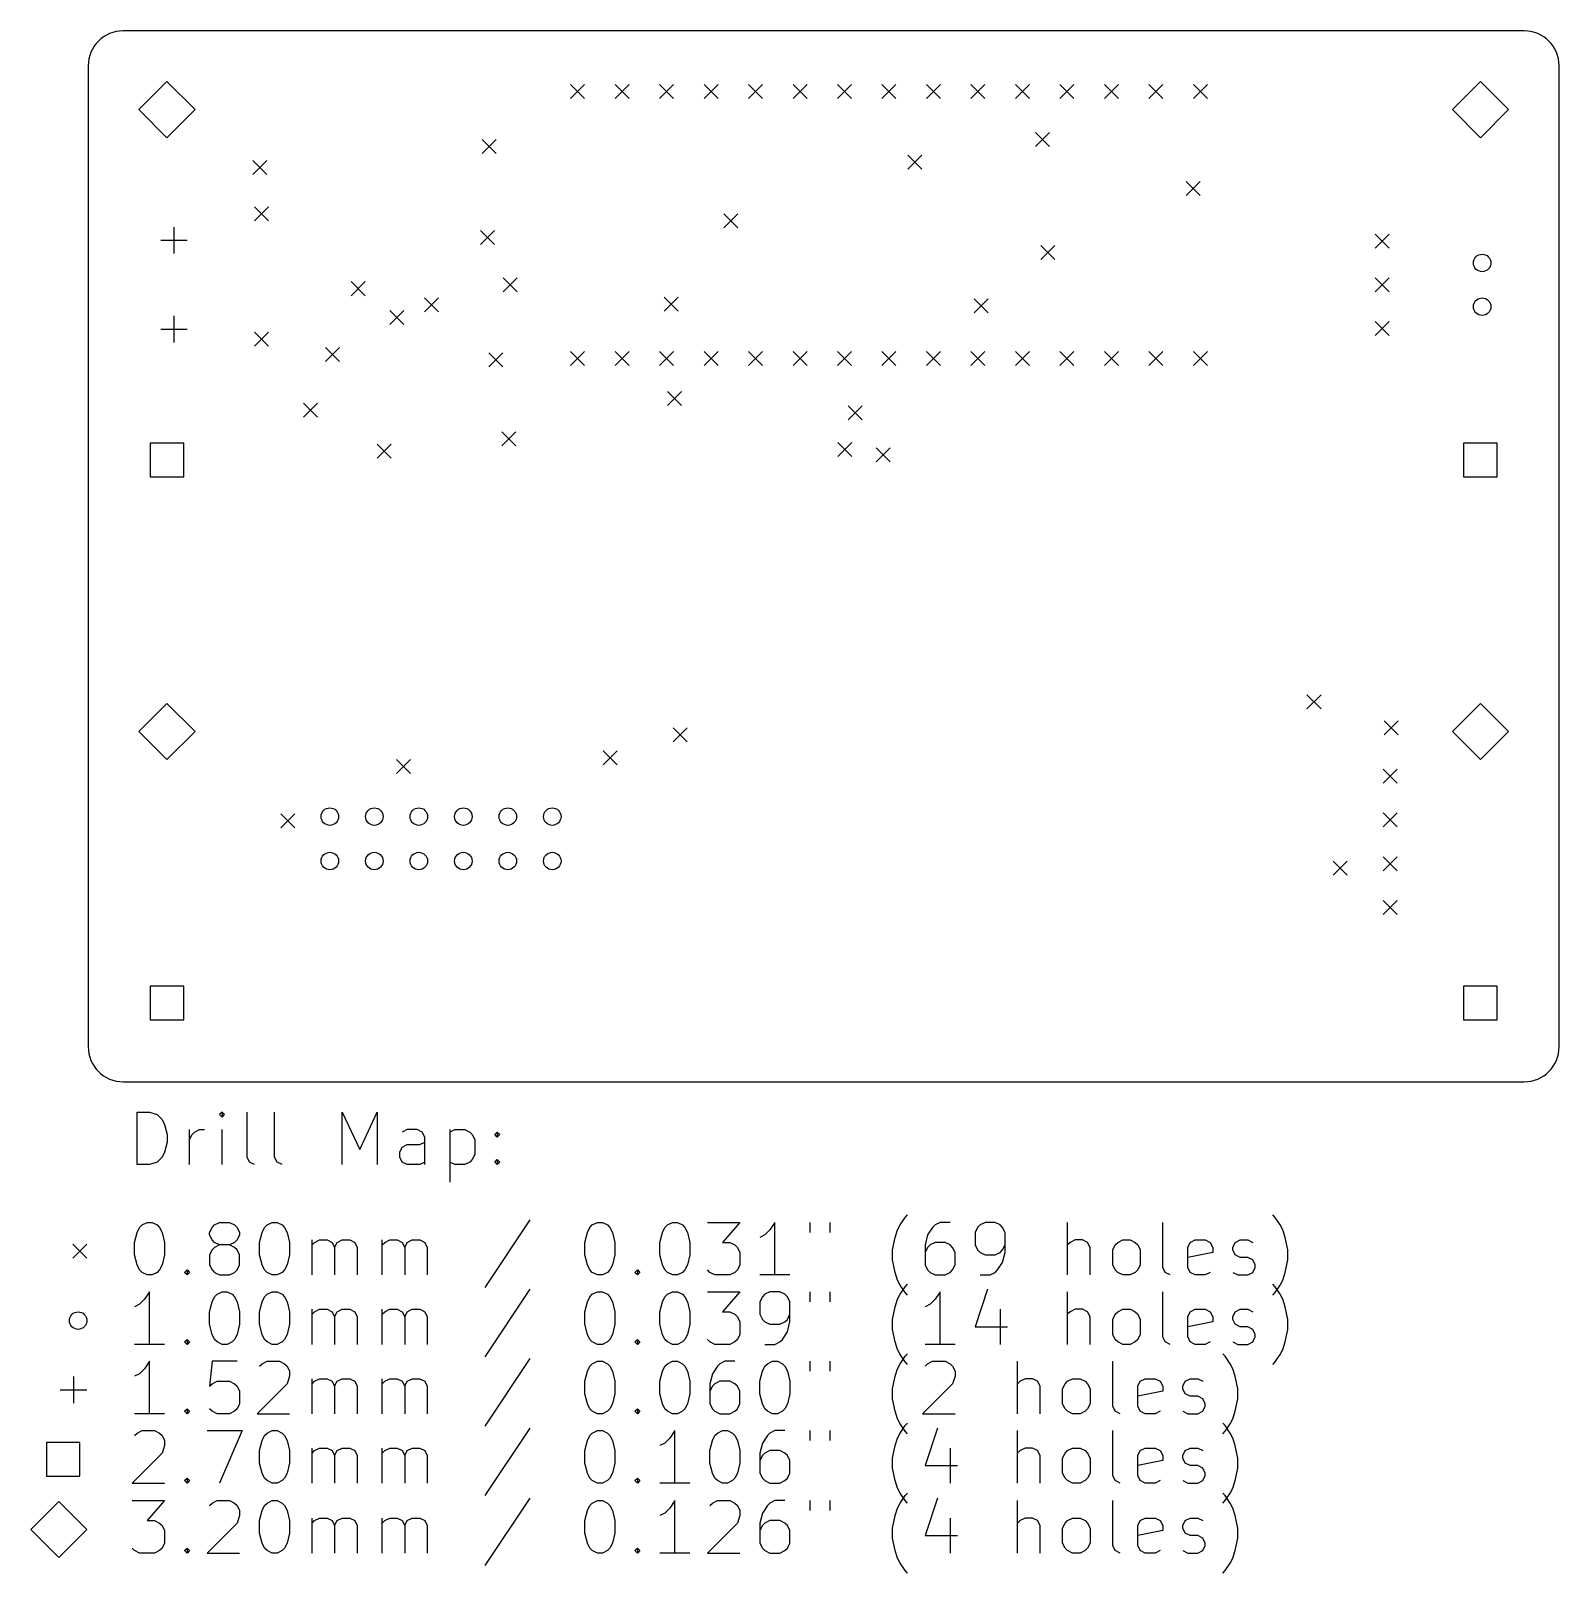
# Model space of a CAD drawing. Extents: x 73.8 to 161.1, y -176.7 to -88.6.
import ezdxf

# ---------------------------------------------------------------- set-up
doc = ezdxf.new("R2010")
doc.units = 0
doc.header["$MEASUREMENT"] = 0
doc.layers.add('BLACK', color=7, linetype='CONTINUOUS')

msp = doc.modelspace()

# ---------------------------------------------------------------- linework, layer by layer
at = {"layer": 'BLACK', "linetype": 'CONTINUOUS'}
for p, q in [((159.1, -88.6), (79.1, -88.6)), ((77.1, -90.6), (77.1, -146.6)), ((161.1, -146.6), (161.1, -90.6)), ((81.6, -91.5), (80, -93.1)), ((83.2, -93.1), (81.6, -91.5)), ((156.6, -91.5), (155, -93.1)), ((158.2, -93.1), (156.6, -91.5)), ((104.65, -91.66), (105.45, -92.46)), ((105.45, -91.66), (104.65, -92.46)), ((107.19, -91.66), (107.99, -92.46)), ((107.99, -91.66), (107.19, -92.46)), ((109.73, -91.66), (110.53, -92.46)), ((110.53, -91.66), (109.73, -92.46)), ((112.27, -91.66), (113.07, -92.46)), ((113.07, -91.66), (112.27, -92.46)), ((114.81, -91.66), (115.61, -92.46)), ((115.61, -91.66), (114.81, -92.46)), ((117.35, -91.66), (118.15, -92.46)), ((118.15, -91.66), (117.35, -92.46)), ((119.89, -91.66), (120.69, -92.46)), ((120.69, -91.66), (119.89, -92.46)), ((122.43, -91.66), (123.23, -92.46)), ((123.23, -91.66), (122.43, -92.46)), ((124.97, -91.66), (125.77, -92.46)), ((125.77, -91.66), (124.97, -92.46)), ((127.51, -91.66), (128.31, -92.46)), ((128.31, -91.66), (127.51, -92.46)), ((130.05, -91.66), (130.85, -92.46)), ((130.85, -91.66), (130.05, -92.46)), ((132.59, -91.66), (133.39, -92.46)), ((133.39, -91.66), (132.59, -92.46)), ((135.13, -91.66), (135.93, -92.46)), ((135.93, -91.66), (135.13, -92.46)), ((137.67, -91.66), (138.47, -92.46)), ((138.47, -91.66), (137.67, -92.46)), ((140.21, -91.66), (141.01, -92.46)), ((141.01, -91.66), (140.21, -92.46)), ((80, -93.1), (81.6, -94.7)), ((81.6, -94.7), (83.2, -93.1)), ((155, -93.1), (156.6, -94.7)), ((156.6, -94.7), (158.2, -93.1)), ((99.6, -94.8), (100.4, -95.6)), ((100.4, -94.8), (99.6, -95.6)), ((131.2, -94.4), (132, -95.2)), ((132, -94.4), (131.2, -95.2)), ((123.9, -95.7), (124.7, -96.5)), ((124.7, -95.7), (123.9, -96.5)), ((86.5, -96), (87.3, -96.8)), ((87.3, -96), (86.5, -96.8)), ((139.8, -97.2), (140.6, -98)), ((140.6, -97.2), (139.8, -98)), ((86.6, -98.65), (87.4, -99.45)), ((87.4, -98.65), (86.6, -99.45)), ((113.4, -99.05), (114.2, -99.85)), ((114.2, -99.05), (113.4, -99.85)), ((82, -99.8), (82, -101.32)), ((99.5, -100), (100.3, -100.8)), ((100.3, -100), (99.5, -100.8)), ((150.6, -100.2), (151.4, -101)), ((151.4, -100.2), (150.6, -101)), ((81.24, -100.56), (82.76, -100.56)), ((131.5, -100.85), (132.3, -101.65)), ((132.3, -100.85), (131.5, -101.65)), ((92.125, -102.92), (92.925, -103.72)), ((92.925, -102.92), (92.125, -103.72)), ((100.8, -102.7), (101.6, -103.5)), ((101.6, -102.7), (100.8, -103.5)), ((150.6, -102.7), (151.4, -103.5)), ((151.4, -102.7), (150.6, -103.5)), ((96.3, -103.85), (97.1, -104.65)), ((97.1, -103.85), (96.3, -104.65)), ((110, -103.8), (110.8, -104.6)), ((110.8, -103.8), (110, -104.6)), ((127.7, -103.9), (128.5, -104.7)), ((128.5, -103.9), (127.7, -104.7)), ((94.3307, -104.571), (95.1307, -105.371)), ((95.1307, -104.571), (94.3307, -105.371)), ((81.24, -105.64), (82.76, -105.64)), ((82, -104.88), (82, -106.4)), ((150.6, -105.2), (151.4, -106)), ((151.4, -105.2), (150.6, -106)), ((86.6, -105.8), (87.4, -106.6)), ((87.4, -105.8), (86.6, -106.6)), ((90.65, -106.675), (91.45, -107.475)), ((91.45, -106.675), (90.65, -107.475)), ((99.98, -106.975), (100.78, -107.775)), ((100.78, -106.975), (99.98, -107.775)), ((104.65, -106.9), (105.45, -107.7)), ((105.45, -106.9), (104.65, -107.7)), ((107.19, -106.9), (107.99, -107.7)), ((107.99, -106.9), (107.19, -107.7)), ((109.73, -106.9), (110.53, -107.7)), ((110.53, -106.9), (109.73, -107.7)), ((112.27, -106.9), (113.07, -107.7)), ((113.07, -106.9), (112.27, -107.7)), ((114.81, -106.9), (115.61, -107.7)), ((115.61, -106.9), (114.81, -107.7)), ((117.35, -106.9), (118.15, -107.7)), ((118.15, -106.9), (117.35, -107.7)), ((119.89, -106.9), (120.69, -107.7)), ((120.69, -106.9), (119.89, -107.7)), ((122.43, -106.9), (123.23, -107.7)), ((123.23, -106.9), (122.43, -107.7)), ((124.97, -106.9), (125.77, -107.7)), ((125.77, -106.9), (124.97, -107.7)), ((127.51, -106.9), (128.31, -107.7)), ((128.31, -106.9), (127.51, -107.7)), ((130.05, -106.9), (130.85, -107.7)), ((130.85, -106.9), (130.05, -107.7)), ((132.59, -106.9), (133.39, -107.7)), ((133.39, -106.9), (132.59, -107.7)), ((135.13, -106.9), (135.93, -107.7)), ((135.93, -106.9), (135.13, -107.7)), ((137.67, -106.9), (138.47, -107.7)), ((138.47, -106.9), (137.67, -107.7)), ((140.21, -106.9), (141.01, -107.7)), ((141.01, -106.9), (140.21, -107.7)), ((89.3996, -109.85), (90.1996, -110.65)), ((90.1996, -109.85), (89.3996, -110.65)), ((110.174, -109.199), (110.974, -109.999)), ((110.974, -109.199), (110.174, -109.999)), ((120.5, -110), (121.3, -110.8)), ((121.3, -110), (120.5, -110.8)), ((100.725, -111.49), (101.525, -112.29)), ((101.525, -111.49), (100.725, -112.29)), ((82.5546, -112.145), (80.6454, -112.145)), ((80.6454, -112.145), (80.6454, -114.055)), ((82.5546, -114.055), (82.5546, -112.145)), ((93.6, -112.2), (94.4, -113)), ((94.4, -112.2), (93.6, -113)), ((119.9, -112.1), (120.7, -112.9)), ((120.7, -112.1), (119.9, -112.9)), ((122.1, -112.4), (122.9, -113.2)), ((122.9, -112.4), (122.1, -113.2)), ((157.555, -112.145), (155.645, -112.145)), ((155.645, -112.145), (155.645, -114.055)), ((157.555, -114.055), (157.555, -112.145)), ((80.6454, -114.055), (82.5546, -114.055)), ((155.645, -114.055), (157.555, -114.055)), ((146.7, -126.5), (147.5, -127.3)), ((147.5, -126.5), (146.7, -127.3)), ((81.6, -127), (80, -128.6)), ((83.2, -128.6), (81.6, -127)), ((156.6, -127), (155, -128.6)), ((158.2, -128.6), (156.6, -127)), ((110.5, -128.4), (111.3, -129.2)), ((111.3, -128.4), (110.5, -129.2)), ((151.1, -128), (151.9, -128.8)), ((151.9, -128), (151.1, -128.8)), ((80, -128.6), (81.6, -130.2)), ((81.6, -130.2), (83.2, -128.6)), ((155, -128.6), (156.6, -130.2)), ((156.6, -130.2), (158.2, -128.6)), ((94.7, -130.2), (95.5, -131)), ((95.5, -130.2), (94.7, -131)), ((106.5, -129.7), (107.3, -130.5)), ((107.3, -129.7), (106.5, -130.5)), ((151.05, -130.75), (151.85, -131.55)), ((151.85, -130.75), (151.05, -131.55)), ((88.1, -133.3), (88.9, -134.1)), ((88.9, -133.3), (88.1, -134.1)), ((151.05, -133.25), (151.85, -134.05)), ((151.85, -133.25), (151.05, -134.05)), ((148.2, -136), (149, -136.8)), ((149, -136), (148.2, -136.8)), ((151.05, -135.75), (151.85, -136.55)), ((151.85, -135.75), (151.05, -136.55)), ((151.05, -138.25), (151.85, -139.05)), ((151.85, -138.25), (151.05, -139.05)), ((82.5546, -143.145), (80.6454, -143.145)), ((80.6454, -143.145), (80.6454, -145.055)), ((82.5546, -145.055), (82.5546, -143.145)), ((157.555, -143.145), (155.645, -143.145)), ((155.645, -143.145), (155.645, -145.055)), ((157.555, -145.055), (157.555, -143.145)), ((80.6454, -145.055), (82.5546, -145.055)), ((155.645, -145.055), (157.555, -145.055)), ((79.0984, -148.6), (159.1, -148.6)), ((79.8893, -153.332), (79.8893, -150.332)), ((79.8893, -150.332), (80.6036, -150.332)), ((80.6036, -150.332), (81.0321, -150.475)), ((81.0321, -150.475), (81.3179, -150.761)), ((84.7464, -150.332), (84.6036, -150.475)), ((84.6036, -150.475), (84.7464, -150.618)), ((84.8893, -150.475), (84.7464, -150.332)), ((84.7464, -150.332), (84.7464, -150.618)), ((84.7464, -150.618), (84.8893, -150.475)), ((86.175, -152.904), (86.175, -150.332)), ((87.7464, -152.904), (87.7464, -150.332)), ((91.6036, -153.332), (91.6036, -150.332)), ((91.6036, -150.332), (92.6036, -152.475)), ((92.6036, -152.475), (93.6036, -150.332)), ((93.6036, -150.332), (93.6036, -153.332)), ((81.3179, -150.761), (81.4607, -151.046)), ((81.4607, -151.046), (81.6036, -151.618)), ((82.8893, -153.332), (82.8893, -151.332)), ((83.175, -151.475), (83.4607, -151.332)), ((83.4607, -151.332), (83.7464, -151.332)), ((84.7464, -153.332), (84.7464, -151.332)), ((95.3179, -151.332), (95.0321, -151.475)), ((95.8893, -151.332), (95.3179, -151.332)), ((96.175, -151.475), (95.8893, -151.332)), ((97.7464, -151.332), (97.7464, -154.332)), ((97.7464, -151.475), (98.0321, -151.332)), ((98.0321, -151.332), (98.6036, -151.332)), ((98.6036, -151.332), (98.8893, -151.475)), ((81.6036, -152.046), (81.4607, -152.618)), ((81.6036, -151.618), (81.6036, -152.046)), ((82.8893, -151.904), (83.0321, -151.618)), ((83.0321, -151.618), (83.175, -151.475)), ((94.8893, -152.618), (95.0321, -152.332)), ((95.0321, -152.332), (95.3179, -152.189)), ((95.3179, -152.189), (96.0321, -152.189)), ((96.0321, -152.189), (96.3179, -152.046)), ((96.3179, -151.761), (96.175, -151.475)), ((96.3179, -153.332), (96.3179, -151.761)), ((98.8893, -151.475), (99.0321, -151.618)), ((99.0321, -151.618), (99.175, -151.904)), ((99.175, -151.904), (99.175, -152.761)), ((100.318, -151.618), (100.461, -151.475)), ((100.461, -151.761), (100.318, -151.618)), ((100.461, -151.475), (100.604, -151.618)), ((100.461, -151.475), (100.461, -151.761)), ((100.604, -151.618), (100.461, -151.761)), ((81.0321, -153.189), (80.6036, -153.332)), ((81.3179, -152.904), (81.0321, -153.189)), ((81.4607, -152.618), (81.3179, -152.904)), ((86.3179, -153.189), (86.175, -152.904)), ((86.6036, -153.332), (86.3179, -153.189)), ((87.8893, -153.189), (87.7464, -152.904)), ((88.175, -153.332), (87.8893, -153.189)), ((94.8893, -152.904), (94.8893, -152.618)), ((95.0321, -153.189), (94.8893, -152.904)), ((95.3179, -153.332), (95.0321, -153.189)), ((96.3179, -153.189), (96.0321, -153.332)), ((98.0321, -153.332), (97.7464, -153.189)), ((98.8893, -153.189), (98.6036, -153.332)), ((99.0321, -153.046), (98.8893, -153.189)), ((99.175, -152.761), (99.0321, -153.046)), ((100.318, -153.189), (100.461, -153.046)), ((100.461, -153.332), (100.318, -153.189)), ((100.461, -153.046), (100.604, -153.189)), ((100.461, -153.046), (100.461, -153.332)), ((100.604, -153.189), (100.461, -153.332)), ((80.6036, -153.332), (79.8893, -153.332)), ((96.0321, -153.332), (95.3179, -153.332)), ((98.6036, -153.332), (98.0321, -153.332)), ((80.175, -156.775), (80.4607, -156.632)), ((80.4607, -156.632), (80.7464, -156.632)), ((80.7464, -156.632), (81.0321, -156.775)), ((84.3179, -156.775), (84.6036, -156.632)), ((84.6036, -156.632), (85.175, -156.632)), ((85.175, -156.632), (85.4607, -156.775)), ((87.3179, -156.775), (87.6036, -156.632)), ((87.6036, -156.632), (87.8893, -156.632)), ((87.8893, -156.632), (88.175, -156.775)), ((102.318, -156.489), (99.7464, -160.346)), ((105.889, -156.775), (106.175, -156.632)), ((106.175, -156.632), (106.461, -156.632)), ((106.461, -156.632), (106.746, -156.775)), ((110.175, -156.775), (110.461, -156.632)), ((110.461, -156.632), (110.746, -156.632)), ((110.746, -156.632), (111.032, -156.775)), ((112.461, -156.632), (114.318, -156.632)), ((114.318, -156.632), (113.318, -157.775)), ((116.318, -156.632), (116.032, -157.061)), ((116.318, -159.632), (116.318, -156.632)), ((118.318, -156.632), (118.318, -157.204)), ((119.461, -156.632), (119.461, -157.204)), ((123.461, -156.775), (123.746, -156.346)), ((123.746, -156.346), (123.889, -156.204)), ((125.746, -156.632), (125.461, -156.775)), ((126.318, -156.632), (125.746, -156.632)), ((128.318, -156.632), (128.032, -156.775)), ((128.889, -156.632), (128.318, -156.632)), ((129.175, -156.775), (128.889, -156.632)), ((133.032, -159.632), (133.032, -156.632)), ((138.461, -159.204), (138.461, -156.632)), ((144.889, -156.346), (144.746, -156.204)), ((145.175, -156.775), (144.889, -156.346)), ((79.7464, -157.775), (79.8893, -157.204)), ((79.8893, -157.204), (80.0321, -156.918)), ((80.0321, -156.918), (80.175, -156.775)), ((81.0321, -156.775), (81.175, -156.918)), ((81.175, -156.918), (81.3179, -157.204)), ((81.3179, -157.204), (81.4607, -157.775)), ((84.0321, -157.204), (84.175, -156.918)), ((84.0321, -157.346), (84.0321, -157.204)), ((84.175, -157.632), (84.0321, -157.346)), ((84.175, -156.918), (84.3179, -156.775)), ((85.4607, -156.775), (85.6036, -156.918)), ((85.6036, -156.918), (85.7464, -157.204)), ((85.7464, -157.346), (85.6036, -157.632)), ((85.7464, -157.204), (85.7464, -157.346)), ((86.8893, -157.775), (87.0321, -157.204)), ((87.0321, -157.204), (87.175, -156.918)), ((87.175, -156.918), (87.3179, -156.775)), ((88.175, -156.775), (88.3179, -156.918)), ((88.3179, -156.918), (88.4607, -157.204)), ((88.4607, -157.204), (88.6036, -157.775)), ((105.461, -157.775), (105.604, -157.204)), ((105.604, -157.204), (105.746, -156.918)), ((105.746, -156.918), (105.889, -156.775)), ((106.746, -156.775), (106.889, -156.918)), ((106.889, -156.918), (107.032, -157.204)), ((107.032, -157.204), (107.175, -157.775)), ((109.746, -157.775), (109.889, -157.204)), ((109.889, -157.204), (110.032, -156.918)), ((110.032, -156.918), (110.175, -156.775)), ((111.032, -156.775), (111.175, -156.918)), ((111.175, -156.918), (111.318, -157.204)), ((111.318, -157.204), (111.461, -157.775)), ((115.746, -157.346), (115.461, -157.489)), ((116.032, -157.061), (115.746, -157.346)), ((123.032, -158.204), (123.175, -157.489)), ((123.175, -157.489), (123.318, -157.061)), ((123.318, -157.061), (123.461, -156.775)), ((125.032, -157.346), (124.889, -157.918)), ((125.318, -156.918), (125.032, -157.346)), ((125.461, -156.775), (125.318, -156.918)), ((127.889, -156.918), (127.746, -157.204)), ((127.746, -157.204), (127.746, -157.918)), ((128.032, -156.775), (127.889, -156.918)), ((129.318, -156.918), (129.175, -156.775)), ((129.461, -157.204), (129.318, -156.918)), ((129.461, -158.346), (129.461, -157.204)), ((145.318, -157.061), (145.175, -156.775)), ((145.461, -157.489), (145.318, -157.061)), ((145.604, -158.204), (145.461, -157.489)), ((76.225, -157.875), (77.025, -158.675)), ((77.025, -157.875), (76.225, -158.675)), ((79.7464, -158.489), (79.7464, -157.775)), ((79.8893, -159.061), (79.7464, -158.489)), ((81.4607, -158.489), (81.3179, -159.061)), ((81.4607, -157.775), (81.4607, -158.489)), ((84.175, -158.204), (84.0321, -158.489)), ((84.0321, -158.489), (84.0321, -159.061)), ((84.3179, -157.775), (84.175, -157.632)), ((84.3179, -158.061), (84.175, -158.204)), ((84.6036, -157.918), (84.3179, -157.775)), ((84.6036, -157.918), (84.3179, -158.061)), ((85.175, -157.918), (84.6036, -157.918)), ((85.4607, -157.775), (85.175, -157.918)), ((85.4607, -158.061), (85.175, -157.918)), ((85.6036, -157.632), (85.4607, -157.775)), ((85.6036, -158.204), (85.4607, -158.061)), ((85.7464, -158.489), (85.6036, -158.204)), ((85.7464, -159.061), (85.7464, -158.489)), ((86.8893, -158.489), (86.8893, -157.775)), ((87.0321, -159.061), (86.8893, -158.489)), ((88.6036, -158.489), (88.4607, -159.061)), ((88.6036, -157.775), (88.6036, -158.489)), ((89.8893, -159.632), (89.8893, -157.632)), ((89.8893, -157.918), (90.0321, -157.775)), ((90.0321, -157.775), (90.3179, -157.632)), ((90.3179, -157.632), (90.7464, -157.632)), ((90.7464, -157.632), (91.0321, -157.775)), ((91.0321, -157.775), (91.175, -158.061)), ((91.175, -158.061), (91.3179, -157.775)), ((91.175, -158.061), (91.175, -159.632)), ((91.3179, -157.775), (91.6036, -157.632)), ((91.6036, -157.632), (92.0321, -157.632)), ((92.0321, -157.632), (92.3179, -157.775)), ((92.3179, -157.775), (92.4607, -158.061)), ((92.4607, -158.061), (92.4607, -159.632)), ((93.8893, -159.632), (93.8893, -157.632)), ((93.8893, -157.918), (94.0321, -157.775)), ((94.0321, -157.775), (94.3179, -157.632)), ((94.3179, -157.632), (94.7464, -157.632)), ((94.7464, -157.632), (95.0321, -157.775)), ((95.0321, -157.775), (95.175, -158.061)), ((95.175, -158.061), (95.3179, -157.775)), ((95.175, -158.061), (95.175, -159.632)), ((95.3179, -157.775), (95.6036, -157.632)), ((95.6036, -157.632), (96.0321, -157.632)), ((96.0321, -157.632), (96.3179, -157.775)), ((96.3179, -157.775), (96.4607, -158.061)), ((96.4607, -158.061), (96.4607, -159.632)), ((105.461, -158.489), (105.461, -157.775)), ((105.604, -159.061), (105.461, -158.489)), ((107.175, -158.489), (107.032, -159.061)), ((107.175, -157.775), (107.175, -158.489)), ((109.746, -158.489), (109.746, -157.775)), ((109.889, -159.061), (109.746, -158.489)), ((111.461, -158.489), (111.318, -159.061)), ((111.461, -157.775), (111.461, -158.489)), ((113.318, -157.775), (113.746, -157.775)), ((113.746, -157.775), (114.032, -157.918)), ((114.032, -157.918), (114.175, -158.061)), ((114.175, -158.061), (114.318, -158.346)), ((114.318, -158.346), (114.318, -159.061)), ((123.032, -158.775), (123.032, -158.204)), ((124.889, -157.918), (124.889, -159.061)), ((125.032, -158.061), (124.889, -158.346)), ((125.175, -157.918), (125.032, -158.061)), ((125.461, -157.775), (125.175, -157.918)), ((126.032, -157.775), (125.461, -157.775)), ((126.318, -157.918), (126.032, -157.775)), ((126.461, -158.061), (126.318, -157.918)), ((126.604, -158.346), (126.461, -158.061)), ((126.604, -159.061), (126.604, -158.346)), ((127.746, -157.918), (127.889, -158.204)), ((127.889, -158.204), (128.032, -158.346)), ((128.032, -158.346), (128.318, -158.489)), ((128.318, -158.489), (128.889, -158.489)), ((128.889, -158.489), (129.175, -158.346)), ((129.175, -158.346), (129.318, -158.204)), ((129.318, -158.204), (129.461, -157.918)), ((129.318, -158.918), (129.461, -158.346)), ((133.175, -157.775), (133.032, -157.918)), ((133.461, -157.632), (133.175, -157.775)), ((133.889, -157.632), (133.461, -157.632)), ((134.175, -157.775), (133.889, -157.632)), ((134.318, -158.061), (134.175, -157.775)), ((134.318, -159.632), (134.318, -158.061)), ((135.604, -158.204), (135.746, -157.918)), ((135.604, -159.061), (135.604, -158.204)), ((135.746, -157.918), (135.889, -157.775)), ((135.889, -157.775), (136.175, -157.632)), ((136.175, -157.632), (136.604, -157.632)), ((136.604, -157.632), (136.889, -157.775)), ((136.889, -157.775), (137.032, -157.918)), ((137.032, -157.918), (137.175, -158.204)), ((137.175, -158.204), (137.175, -159.061)), ((139.889, -158.061), (140.032, -157.775)), ((139.889, -159.204), (139.889, -158.061)), ((141.318, -158.346), (139.889, -158.632)), ((140.032, -157.775), (140.318, -157.632)), ((140.318, -157.632), (140.889, -157.632)), ((140.889, -157.632), (141.175, -157.775)), ((141.175, -157.775), (141.318, -158.061)), ((141.318, -158.061), (141.318, -158.346)), ((142.461, -158.061), (142.604, -157.775)), ((142.461, -158.204), (142.461, -158.061)), ((142.604, -158.489), (142.461, -158.204)), ((142.604, -157.775), (142.889, -157.632)), ((142.889, -158.632), (142.604, -158.489)), ((142.889, -157.632), (143.318, -157.632)), ((143.318, -157.632), (143.604, -157.775)), ((145.604, -158.775), (145.604, -158.204)), ((80.0321, -159.346), (79.8893, -159.061)), ((80.175, -159.489), (80.0321, -159.346)), ((81.175, -159.346), (81.0321, -159.489)), ((81.3179, -159.061), (81.175, -159.346)), ((82.6036, -159.489), (82.7464, -159.346)), ((82.7464, -159.346), (82.8893, -159.489)), ((82.7464, -159.346), (82.7464, -159.632)), ((84.0321, -159.061), (84.175, -159.346)), ((84.175, -159.346), (84.3179, -159.489)), ((85.4607, -159.489), (85.6036, -159.346)), ((85.6036, -159.346), (85.7464, -159.061)), ((87.175, -159.346), (87.0321, -159.061)), ((87.3179, -159.489), (87.175, -159.346)), ((88.3179, -159.346), (88.175, -159.489)), ((88.4607, -159.061), (88.3179, -159.346)), ((105.746, -159.346), (105.604, -159.061)), ((105.889, -159.489), (105.746, -159.346)), ((106.889, -159.346), (106.746, -159.489)), ((107.032, -159.061), (106.889, -159.346)), ((108.318, -159.489), (108.461, -159.346)), ((108.461, -159.346), (108.604, -159.489)), ((108.461, -159.346), (108.461, -159.632)), ((110.032, -159.346), (109.889, -159.061)), ((110.175, -159.489), (110.032, -159.346)), ((111.175, -159.346), (111.032, -159.489)), ((111.318, -159.061), (111.175, -159.346)), ((112.604, -159.489), (112.461, -159.346)), ((114.175, -159.346), (114.032, -159.489)), ((114.318, -159.061), (114.175, -159.346)), ((123.175, -159.489), (123.032, -158.775)), ((124.889, -159.061), (125.032, -159.346)), ((125.032, -159.346), (125.175, -159.489)), ((126.318, -159.489), (126.461, -159.346)), ((126.461, -159.346), (126.604, -159.061)), ((128.889, -159.489), (129.032, -159.346)), ((129.032, -159.346), (129.318, -158.918)), ((135.746, -159.346), (135.604, -159.061)), ((135.889, -159.489), (135.746, -159.346)), ((137.032, -159.346), (136.889, -159.489)), ((137.175, -159.061), (137.032, -159.346)), ((138.604, -159.489), (138.461, -159.204)), ((140.032, -159.489), (139.889, -159.204)), ((143.318, -158.632), (142.889, -158.632)), ((143.604, -158.775), (143.318, -158.632)), ((143.746, -159.061), (143.604, -158.775)), ((143.604, -159.489), (143.746, -159.204)), ((143.746, -159.204), (143.746, -159.061)), ((145.461, -159.489), (145.604, -158.775)), ((80.4607, -159.632), (80.175, -159.489)), ((80.7464, -159.632), (80.4607, -159.632)), ((81.0321, -159.489), (80.7464, -159.632)), ((82.7464, -159.632), (82.6036, -159.489)), ((82.8893, -159.489), (82.7464, -159.632)), ((84.3179, -159.489), (84.6036, -159.632)), ((84.6036, -159.632), (85.175, -159.632)), ((85.175, -159.632), (85.4607, -159.489)), ((87.6036, -159.632), (87.3179, -159.489)), ((87.8893, -159.632), (87.6036, -159.632)), ((88.175, -159.489), (87.8893, -159.632)), ((106.175, -159.632), (105.889, -159.489)), ((106.461, -159.632), (106.175, -159.632)), ((106.746, -159.489), (106.461, -159.632)), ((108.461, -159.632), (108.318, -159.489)), ((108.604, -159.489), (108.461, -159.632)), ((110.461, -159.632), (110.175, -159.489)), ((110.746, -159.632), (110.461, -159.632)), ((111.032, -159.489), (110.746, -159.632)), ((112.889, -159.632), (112.604, -159.489)), ((113.746, -159.632), (112.889, -159.632)), ((114.032, -159.489), (113.746, -159.632)), ((117.175, -159.632), (115.461, -159.632)), ((123.318, -159.918), (123.175, -159.489)), ((123.461, -160.204), (123.318, -159.918)), ((123.746, -160.632), (123.461, -160.204)), ((123.746, -160.306), (123.889, -160.164)), ((125.175, -159.489), (125.461, -159.632)), ((125.461, -159.632), (126.032, -159.632)), ((126.032, -159.632), (126.318, -159.489)), ((128.032, -159.632), (128.604, -159.632)), ((128.604, -159.632), (128.889, -159.489)), ((136.175, -159.632), (135.889, -159.489)), ((136.604, -159.632), (136.175, -159.632)), ((136.889, -159.489), (136.604, -159.632)), ((138.889, -159.632), (138.604, -159.489)), ((140.318, -159.632), (140.032, -159.489)), ((140.889, -159.632), (140.318, -159.632)), ((141.175, -159.489), (140.889, -159.632)), ((142.461, -159.489), (142.746, -159.632)), ((142.746, -159.632), (143.318, -159.632)), ((143.318, -159.632), (143.604, -159.489)), ((144.889, -160.306), (144.746, -160.164)), ((144.889, -160.632), (145.175, -160.204)), ((145.175, -160.204), (145.318, -159.918)), ((145.318, -159.918), (145.461, -159.489)), ((80.3179, -161.021), (80.0321, -161.306)), ((80.6036, -160.592), (80.3179, -161.021)), ((80.6036, -163.592), (80.6036, -160.592)), ((84.175, -161.164), (84.3179, -160.878)), ((84.3179, -160.878), (84.4607, -160.735)), ((84.4607, -160.735), (84.7464, -160.592)), ((84.7464, -160.592), (85.0321, -160.592)), ((85.0321, -160.592), (85.3179, -160.735)), ((85.3179, -160.735), (85.4607, -160.878)), ((85.4607, -160.878), (85.6036, -161.164)), ((87.0321, -161.164), (87.175, -160.878)), ((87.175, -160.878), (87.3179, -160.735)), ((87.3179, -160.735), (87.6036, -160.592)), ((87.6036, -160.592), (87.8893, -160.592)), ((87.8893, -160.592), (88.175, -160.735)), ((88.175, -160.735), (88.3179, -160.878)), ((88.3179, -160.878), (88.4607, -161.164)), ((102.318, -160.449), (99.7464, -164.306)), ((105.604, -161.164), (105.746, -160.878)), ((105.746, -160.878), (105.889, -160.735)), ((105.889, -160.735), (106.175, -160.592)), ((106.175, -160.592), (106.461, -160.592)), ((106.461, -160.592), (106.746, -160.735)), ((106.746, -160.735), (106.889, -160.878)), ((106.889, -160.878), (107.032, -161.164)), ((109.889, -161.164), (110.032, -160.878)), ((110.032, -160.878), (110.175, -160.735)), ((110.175, -160.735), (110.461, -160.592)), ((110.461, -160.592), (110.746, -160.592)), ((110.746, -160.592), (111.032, -160.735)), ((111.032, -160.735), (111.175, -160.878)), ((111.175, -160.878), (111.318, -161.164)), ((112.461, -160.592), (114.318, -160.592)), ((114.318, -160.592), (113.318, -161.735)), ((115.604, -160.878), (115.461, -161.164)), ((115.746, -160.735), (115.604, -160.878)), ((116.032, -160.592), (115.746, -160.735)), ((116.604, -160.592), (116.032, -160.592)), ((116.889, -160.735), (116.604, -160.592)), ((117.032, -160.878), (116.889, -160.735)), ((117.175, -161.164), (117.032, -160.878)), ((118.318, -160.592), (118.318, -161.164)), ((119.461, -160.592), (119.461, -161.164)), ((123.175, -161.449), (123.318, -161.021)), ((123.318, -161.021), (123.461, -160.735)), ((123.461, -160.735), (123.746, -160.306)), ((123.889, -160.775), (123.746, -160.632)), ((125.461, -161.021), (125.175, -161.306)), ((125.746, -160.592), (125.461, -161.021)), ((125.746, -163.592), (125.746, -160.592)), ((128.461, -160.449), (127.746, -162.592)), ((133.032, -163.592), (133.032, -160.592)), ((138.461, -163.164), (138.461, -160.592)), ((144.746, -160.775), (144.889, -160.632)), ((145.175, -160.735), (144.889, -160.306)), ((145.318, -161.021), (145.175, -160.735)), ((145.461, -161.449), (145.318, -161.021)), ((80.0321, -161.306), (79.7464, -161.449)), ((84.0321, -161.735), (84.175, -161.164)), ((84.0321, -162.449), (84.0321, -161.735)), ((85.6036, -161.164), (85.7464, -161.735)), ((85.7464, -161.735), (85.7464, -162.449)), ((86.8893, -161.735), (87.0321, -161.164)), ((86.8893, -162.449), (86.8893, -161.735)), ((88.4607, -161.164), (88.6036, -161.735)), ((88.6036, -161.735), (88.6036, -162.449)), ((89.8893, -163.592), (89.8893, -161.592)), ((89.8893, -161.878), (90.0321, -161.735)), ((90.0321, -161.735), (90.3179, -161.592)), ((90.3179, -161.592), (90.7464, -161.592)), ((90.7464, -161.592), (91.0321, -161.735)), ((91.0321, -161.735), (91.175, -162.021)), ((91.175, -162.021), (91.3179, -161.735)), ((91.175, -162.021), (91.175, -163.592)), ((91.3179, -161.735), (91.6036, -161.592)), ((91.6036, -161.592), (92.0321, -161.592)), ((92.0321, -161.592), (92.3179, -161.735)), ((92.3179, -161.735), (92.4607, -162.021)), ((92.4607, -162.021), (92.4607, -163.592)), ((93.8893, -163.592), (93.8893, -161.592)), ((93.8893, -161.878), (94.0321, -161.735)), ((94.0321, -161.735), (94.3179, -161.592)), ((94.3179, -161.592), (94.7464, -161.592)), ((94.7464, -161.592), (95.0321, -161.735)), ((95.0321, -161.735), (95.175, -162.021)), ((95.175, -162.021), (95.3179, -161.735)), ((95.175, -162.021), (95.175, -163.592)), ((95.3179, -161.735), (95.6036, -161.592)), ((95.6036, -161.592), (96.0321, -161.592)), ((96.0321, -161.592), (96.3179, -161.735)), ((96.3179, -161.735), (96.4607, -162.021)), ((96.4607, -162.021), (96.4607, -163.592)), ((105.461, -161.735), (105.604, -161.164)), ((105.461, -162.449), (105.461, -161.735)), ((107.032, -161.164), (107.175, -161.735)), ((107.175, -161.735), (107.175, -162.449)), ((109.746, -161.735), (109.889, -161.164)), ((109.746, -162.449), (109.746, -161.735)), ((111.318, -161.164), (111.461, -161.735)), ((111.461, -161.735), (111.461, -162.449)), ((113.318, -161.735), (113.746, -161.735)), ((113.746, -161.735), (114.032, -161.878)), ((114.032, -161.878), (114.175, -162.021)), ((114.175, -162.021), (114.318, -162.306)), ((115.461, -161.164), (115.461, -161.878)), ((115.461, -161.878), (115.604, -162.164)), ((117.032, -162.164), (117.175, -161.878)), ((117.175, -162.306), (117.175, -161.164)), ((123.032, -162.164), (123.175, -161.449)), ((125.175, -161.306), (124.889, -161.449)), ((129.175, -161.592), (129.175, -163.592)), ((133.175, -161.735), (133.032, -161.878)), ((133.461, -161.592), (133.175, -161.735)), ((133.889, -161.592), (133.461, -161.592)), ((134.175, -161.735), (133.889, -161.592)), ((134.318, -162.021), (134.175, -161.735)), ((134.318, -163.592), (134.318, -162.021)), ((135.604, -162.164), (135.746, -161.878)), ((135.746, -161.878), (135.889, -161.735)), ((135.889, -161.735), (136.175, -161.592)), ((136.175, -161.592), (136.604, -161.592)), ((136.604, -161.592), (136.889, -161.735)), ((136.889, -161.735), (137.032, -161.878)), ((137.032, -161.878), (137.175, -162.164)), ((139.889, -162.021), (140.032, -161.735)), ((139.889, -163.164), (139.889, -162.021)), ((140.032, -161.735), (140.318, -161.592)), ((140.318, -161.592), (140.889, -161.592)), ((140.889, -161.592), (141.175, -161.735)), ((141.175, -161.735), (141.318, -162.021)), ((141.318, -162.021), (141.318, -162.306)), ((142.461, -162.021), (142.604, -161.735)), ((142.461, -162.164), (142.461, -162.021)), ((142.604, -161.735), (142.889, -161.592)), ((142.889, -161.592), (143.318, -161.592)), ((143.318, -161.592), (143.604, -161.735)), ((145.604, -162.164), (145.461, -161.449)), ((84.175, -163.021), (84.0321, -162.449)), ((85.7464, -162.449), (85.6036, -163.021)), ((87.0321, -163.021), (86.8893, -162.449)), ((88.6036, -162.449), (88.4607, -163.021)), ((105.604, -163.021), (105.461, -162.449)), ((107.175, -162.449), (107.032, -163.021)), ((109.889, -163.021), (109.746, -162.449)), ((111.461, -162.449), (111.318, -163.021)), ((114.318, -162.306), (114.318, -163.021)), ((115.604, -162.164), (115.746, -162.306)), ((115.746, -162.306), (116.032, -162.449)), ((116.032, -162.449), (116.604, -162.449)), ((116.604, -162.449), (116.889, -162.306)), ((116.746, -163.306), (117.032, -162.878)), ((116.889, -162.306), (117.032, -162.164)), ((117.032, -162.878), (117.175, -162.306)), ((123.032, -162.735), (123.032, -162.164)), ((123.175, -163.449), (123.032, -162.735)), ((127.746, -162.592), (129.604, -162.592)), ((135.604, -163.021), (135.604, -162.164)), ((137.175, -162.164), (137.175, -163.021)), ((141.318, -162.306), (139.889, -162.592)), ((142.604, -162.449), (142.461, -162.164)), ((142.889, -162.592), (142.604, -162.449)), ((143.318, -162.592), (142.889, -162.592)), ((143.604, -162.735), (143.318, -162.592)), ((143.746, -163.021), (143.604, -162.735)), ((145.461, -163.449), (145.604, -162.735)), ((145.604, -162.735), (145.604, -162.164)), ((81.4607, -163.592), (79.7464, -163.592)), ((82.6036, -163.449), (82.7464, -163.306)), ((82.7464, -163.592), (82.6036, -163.449)), ((82.7464, -163.306), (82.8893, -163.449)), ((82.7464, -163.306), (82.7464, -163.592)), ((82.8893, -163.449), (82.7464, -163.592)), ((84.3179, -163.306), (84.175, -163.021)), ((84.4607, -163.449), (84.3179, -163.306)), ((84.7464, -163.592), (84.4607, -163.449)), ((85.0321, -163.592), (84.7464, -163.592)), ((85.3179, -163.449), (85.0321, -163.592)), ((85.4607, -163.306), (85.3179, -163.449)), ((85.6036, -163.021), (85.4607, -163.306)), ((87.175, -163.306), (87.0321, -163.021)), ((87.3179, -163.449), (87.175, -163.306)), ((87.6036, -163.592), (87.3179, -163.449)), ((87.8893, -163.592), (87.6036, -163.592)), ((88.175, -163.449), (87.8893, -163.592)), ((88.3179, -163.306), (88.175, -163.449)), ((88.4607, -163.021), (88.3179, -163.306)), ((105.746, -163.306), (105.604, -163.021)), ((105.889, -163.449), (105.746, -163.306)), ((106.175, -163.592), (105.889, -163.449)), ((106.461, -163.592), (106.175, -163.592)), ((106.746, -163.449), (106.461, -163.592)), ((106.889, -163.306), (106.746, -163.449)), ((107.032, -163.021), (106.889, -163.306)), ((108.318, -163.449), (108.461, -163.306)), ((108.461, -163.592), (108.318, -163.449)), ((108.461, -163.306), (108.604, -163.449)), ((108.461, -163.306), (108.461, -163.592)), ((108.604, -163.449), (108.461, -163.592)), ((110.032, -163.306), (109.889, -163.021)), ((110.175, -163.449), (110.032, -163.306)), ((110.461, -163.592), (110.175, -163.449)), ((110.746, -163.592), (110.461, -163.592)), ((111.032, -163.449), (110.746, -163.592)), ((111.175, -163.306), (111.032, -163.449)), ((111.318, -163.021), (111.175, -163.306)), ((112.604, -163.449), (112.461, -163.306)), ((112.889, -163.592), (112.604, -163.449)), ((113.746, -163.592), (112.889, -163.592)), ((114.032, -163.449), (113.746, -163.592)), ((114.175, -163.306), (114.032, -163.449)), ((114.318, -163.021), (114.175, -163.306)), ((115.746, -163.592), (116.318, -163.592)), ((116.318, -163.592), (116.604, -163.449)), ((116.604, -163.449), (116.746, -163.306)), ((123.318, -163.878), (123.175, -163.449)), ((126.604, -163.592), (124.889, -163.592)), ((135.746, -163.306), (135.604, -163.021)), ((135.889, -163.449), (135.746, -163.306)), ((136.175, -163.592), (135.889, -163.449)), ((136.604, -163.592), (136.175, -163.592)), ((136.889, -163.449), (136.604, -163.592)), ((137.032, -163.306), (136.889, -163.449)), ((137.175, -163.021), (137.032, -163.306)), ((138.604, -163.449), (138.461, -163.164)), ((138.889, -163.592), (138.604, -163.449)), ((140.032, -163.449), (139.889, -163.164)), ((140.318, -163.592), (140.032, -163.449)), ((140.889, -163.592), (140.318, -163.592)), ((141.175, -163.449), (140.889, -163.592)), ((142.461, -163.449), (142.746, -163.592)), ((142.746, -163.592), (143.318, -163.592)), ((143.318, -163.592), (143.604, -163.449)), ((143.604, -163.449), (143.746, -163.164)), ((143.746, -163.164), (143.746, -163.021)), ((145.318, -163.878), (145.461, -163.449)), ((80.6036, -164.552), (80.3179, -164.981)), ((80.6036, -167.552), (80.6036, -164.552)), ((84.175, -164.552), (84.0321, -165.981)), ((85.6036, -164.552), (84.175, -164.552)), ((87.0321, -164.695), (87.3179, -164.552)), ((87.3179, -164.552), (88.0321, -164.552)), ((88.0321, -164.552), (88.3179, -164.695)), ((102.318, -164.409), (99.7464, -168.266)), ((105.889, -164.695), (106.175, -164.552)), ((106.175, -164.552), (106.461, -164.552)), ((106.461, -164.552), (106.746, -164.695)), ((110.175, -164.695), (110.461, -164.552)), ((110.461, -164.552), (110.746, -164.552)), ((110.746, -164.552), (111.032, -164.695)), ((113.461, -164.552), (113.175, -164.695)), ((114.032, -164.552), (113.461, -164.552)), ((115.889, -164.695), (116.175, -164.552)), ((116.175, -164.552), (116.461, -164.552)), ((116.461, -164.552), (116.746, -164.695)), ((118.318, -164.552), (118.318, -165.124)), ((119.461, -164.552), (119.461, -165.124)), ((123.461, -164.164), (123.318, -163.878)), ((123.746, -164.592), (123.461, -164.164)), ((123.461, -164.695), (123.746, -164.266)), ((123.746, -164.266), (123.889, -164.124)), ((123.889, -164.735), (123.746, -164.592)), ((125.032, -164.695), (125.318, -164.552)), ((125.318, -164.552), (126.032, -164.552)), ((126.032, -164.552), (126.318, -164.695)), ((130.175, -167.552), (130.175, -164.552)), ((135.604, -167.124), (135.604, -164.552)), ((142.032, -164.266), (141.889, -164.124)), ((142.318, -164.695), (142.032, -164.266)), ((144.746, -164.735), (144.889, -164.592)), ((144.889, -164.592), (145.175, -164.164)), ((145.175, -164.164), (145.318, -163.878)), ((76.265, -165.435), (76.265, -166.955)), ((80.0321, -165.266), (79.7464, -165.409)), ((80.3179, -164.981), (80.0321, -165.266)), ((86.8893, -164.838), (87.0321, -164.695)), ((88.3179, -164.695), (88.4607, -164.838)), ((88.4607, -164.838), (88.6036, -165.124)), ((88.6036, -165.409), (88.4607, -165.838)), ((88.6036, -165.124), (88.6036, -165.409)), ((105.461, -165.695), (105.604, -165.124)), ((105.604, -165.124), (105.746, -164.838)), ((105.746, -164.838), (105.889, -164.695)), ((106.746, -164.695), (106.889, -164.838)), ((106.889, -164.838), (107.032, -165.124)), ((107.032, -165.124), (107.175, -165.695)), ((109.746, -165.695), (109.889, -165.124)), ((109.889, -165.124), (110.032, -164.838)), ((110.032, -164.838), (110.175, -164.695)), ((111.032, -164.695), (111.175, -164.838)), ((111.175, -164.838), (111.318, -165.124)), ((111.318, -165.124), (111.461, -165.695)), ((112.746, -165.266), (112.604, -165.838)), ((113.032, -164.838), (112.746, -165.266)), ((113.175, -164.695), (113.032, -164.838)), ((115.461, -165.695), (115.604, -165.124)), ((115.604, -165.124), (115.746, -164.838)), ((115.746, -164.838), (115.889, -164.695)), ((116.746, -164.695), (116.889, -164.838)), ((116.889, -164.838), (117.032, -165.124)), ((117.032, -165.124), (117.175, -165.695)), ((123.032, -166.124), (123.175, -165.409)), ((123.175, -165.409), (123.318, -164.981)), ((123.318, -164.981), (123.461, -164.695)), ((124.889, -164.838), (125.032, -164.695)), ((126.318, -164.695), (126.461, -164.838)), ((126.461, -164.838), (126.604, -165.124)), ((126.604, -165.409), (126.461, -165.838)), ((126.604, -165.124), (126.604, -165.409)), ((142.461, -164.981), (142.318, -164.695)), ((142.604, -165.409), (142.461, -164.981)), ((142.746, -166.124), (142.604, -165.409)), ((75.505, -166.195), (77.025, -166.195)), ((84.0321, -165.981), (84.175, -165.838)), ((84.175, -165.838), (84.4607, -165.695)), ((84.4607, -165.695), (85.175, -165.695)), ((85.175, -165.695), (85.4607, -165.838)), ((85.4607, -165.838), (85.6036, -165.981)), ((85.6036, -165.981), (85.7464, -166.266)), ((85.7464, -166.266), (85.7464, -166.981)), ((88.4607, -165.838), (86.7464, -167.552)), ((89.8893, -167.552), (89.8893, -165.552)), ((89.8893, -165.838), (90.0321, -165.695)), ((90.0321, -165.695), (90.3179, -165.552)), ((90.3179, -165.552), (90.7464, -165.552)), ((90.7464, -165.552), (91.0321, -165.695)), ((91.0321, -165.695), (91.175, -165.981)), ((91.175, -165.981), (91.3179, -165.695)), ((91.175, -165.981), (91.175, -167.552)), ((91.3179, -165.695), (91.6036, -165.552)), ((91.6036, -165.552), (92.0321, -165.552)), ((92.0321, -165.552), (92.3179, -165.695)), ((92.3179, -165.695), (92.4607, -165.981)), ((92.4607, -165.981), (92.4607, -167.552)), ((93.8893, -167.552), (93.8893, -165.552)), ((93.8893, -165.838), (94.0321, -165.695)), ((94.0321, -165.695), (94.3179, -165.552)), ((94.3179, -165.552), (94.7464, -165.552)), ((94.7464, -165.552), (95.0321, -165.695)), ((95.0321, -165.695), (95.175, -165.981)), ((95.175, -165.981), (95.3179, -165.695)), ((95.175, -165.981), (95.175, -167.552)), ((95.3179, -165.695), (95.6036, -165.552)), ((95.6036, -165.552), (96.0321, -165.552)), ((96.0321, -165.552), (96.3179, -165.695)), ((96.3179, -165.695), (96.4607, -165.981)), ((96.4607, -165.981), (96.4607, -167.552)), ((105.461, -166.409), (105.461, -165.695)), ((105.604, -166.981), (105.461, -166.409)), ((107.175, -166.409), (107.032, -166.981)), ((107.175, -165.695), (107.175, -166.409)), ((109.746, -166.409), (109.746, -165.695)), ((109.889, -166.981), (109.746, -166.409)), ((111.461, -166.409), (111.318, -166.981)), ((111.461, -165.695), (111.461, -166.409)), ((112.604, -165.838), (112.604, -166.981)), ((112.746, -165.981), (112.604, -166.266)), ((112.889, -165.838), (112.746, -165.981)), ((113.175, -165.695), (112.889, -165.838)), ((113.746, -165.695), (113.175, -165.695)), ((114.032, -165.838), (113.746, -165.695)), ((114.175, -165.981), (114.032, -165.838)), ((114.318, -166.266), (114.175, -165.981)), ((114.318, -166.981), (114.318, -166.266)), ((115.461, -166.409), (115.461, -165.695)), ((115.604, -166.981), (115.461, -166.409)), ((117.175, -166.409), (117.032, -166.981)), ((117.175, -165.695), (117.175, -166.409)), ((123.032, -166.695), (123.032, -166.124)), ((126.461, -165.838), (124.746, -167.552)), ((130.318, -165.695), (130.175, -165.838)), ((130.604, -165.552), (130.318, -165.695)), ((131.032, -165.552), (130.604, -165.552)), ((131.318, -165.695), (131.032, -165.552)), ((131.461, -165.981), (131.318, -165.695)), ((131.461, -167.552), (131.461, -165.981)), ((132.746, -166.124), (132.889, -165.838)), ((132.746, -166.981), (132.746, -166.124)), ((132.889, -165.838), (133.032, -165.695)), ((133.032, -165.695), (133.318, -165.552)), ((133.318, -165.552), (133.746, -165.552)), ((133.746, -165.552), (134.032, -165.695)), ((134.032, -165.695), (134.175, -165.838)), ((134.175, -165.838), (134.318, -166.124)), ((134.318, -166.124), (134.318, -166.981)), ((137.032, -165.981), (137.175, -165.695)), ((137.032, -167.124), (137.032, -165.981)), ((138.461, -166.266), (137.032, -166.552)), ((137.175, -165.695), (137.461, -165.552)), ((137.461, -165.552), (138.032, -165.552)), ((138.032, -165.552), (138.318, -165.695)), ((138.318, -165.695), (138.461, -165.981)), ((138.461, -165.981), (138.461, -166.266)), ((139.604, -165.981), (139.746, -165.695)), ((139.604, -166.124), (139.604, -165.981)), ((139.746, -166.409), (139.604, -166.124)), ((139.746, -165.695), (140.032, -165.552)), ((140.032, -166.552), (139.746, -166.409)), ((140.032, -165.552), (140.461, -165.552)), ((140.461, -165.552), (140.746, -165.695)), ((142.746, -166.695), (142.746, -166.124)), ((82.6036, -167.409), (82.7464, -167.266)), ((82.7464, -167.266), (82.8893, -167.409)), ((82.7464, -167.266), (82.7464, -167.552)), ((84.175, -167.409), (84.0321, -167.266)), ((85.6036, -167.266), (85.4607, -167.409)), ((85.7464, -166.981), (85.6036, -167.266)), ((105.746, -167.266), (105.604, -166.981)), ((105.889, -167.409), (105.746, -167.266)), ((106.889, -167.266), (106.746, -167.409)), ((107.032, -166.981), (106.889, -167.266)), ((108.318, -167.409), (108.461, -167.266)), ((108.461, -167.266), (108.604, -167.409)), ((108.461, -167.266), (108.461, -167.552)), ((110.032, -167.266), (109.889, -166.981)), ((110.175, -167.409), (110.032, -167.266)), ((111.175, -167.266), (111.032, -167.409)), ((111.318, -166.981), (111.175, -167.266)), ((112.604, -166.981), (112.746, -167.266)), ((112.746, -167.266), (112.889, -167.409)), ((114.032, -167.409), (114.175, -167.266)), ((114.175, -167.266), (114.318, -166.981)), ((115.746, -167.266), (115.604, -166.981)), ((115.889, -167.409), (115.746, -167.266)), ((116.889, -167.266), (116.746, -167.409)), ((117.032, -166.981), (116.889, -167.266)), ((123.175, -167.409), (123.032, -166.695)), ((132.889, -167.266), (132.746, -166.981)), ((133.032, -167.409), (132.889, -167.266)), ((134.175, -167.266), (134.032, -167.409)), ((134.318, -166.981), (134.175, -167.266)), ((135.746, -167.409), (135.604, -167.124)), ((137.175, -167.409), (137.032, -167.124)), ((140.461, -166.552), (140.032, -166.552)), ((140.746, -166.695), (140.461, -166.552)), ((140.889, -166.981), (140.746, -166.695)), ((140.746, -167.409), (140.889, -167.124)), ((140.889, -167.124), (140.889, -166.981)), ((142.604, -167.409), (142.746, -166.695)), ((81.4607, -167.552), (79.7464, -167.552)), ((82.7464, -167.552), (82.6036, -167.409)), ((82.8893, -167.409), (82.7464, -167.552)), ((84.4607, -167.552), (84.175, -167.409)), ((85.175, -167.552), (84.4607, -167.552)), ((85.4607, -167.409), (85.175, -167.552)), ((86.7464, -167.552), (88.6036, -167.552)), ((106.175, -167.552), (105.889, -167.409)), ((106.461, -167.552), (106.175, -167.552)), ((106.746, -167.409), (106.461, -167.552)), ((108.461, -167.552), (108.318, -167.409)), ((108.604, -167.409), (108.461, -167.552)), ((110.461, -167.552), (110.175, -167.409)), ((110.746, -167.552), (110.461, -167.552)), ((111.032, -167.409), (110.746, -167.552)), ((112.889, -167.409), (113.175, -167.552)), ((113.175, -167.552), (113.746, -167.552)), ((113.746, -167.552), (114.032, -167.409)), ((116.175, -167.552), (115.889, -167.409)), ((116.461, -167.552), (116.175, -167.552)), ((116.746, -167.409), (116.461, -167.552)), ((123.318, -167.838), (123.175, -167.409)), ((123.461, -168.124), (123.318, -167.838)), ((123.746, -168.552), (123.461, -168.124)), ((123.746, -168.226), (123.889, -168.084)), ((124.746, -167.552), (126.604, -167.552)), ((133.318, -167.552), (133.032, -167.409)), ((133.746, -167.552), (133.318, -167.552)), ((134.032, -167.409), (133.746, -167.552)), ((136.032, -167.552), (135.746, -167.409)), ((137.461, -167.552), (137.175, -167.409)), ((138.032, -167.552), (137.461, -167.552)), ((138.318, -167.409), (138.032, -167.552)), ((139.604, -167.409), (139.889, -167.552)), ((139.889, -167.552), (140.461, -167.552)), ((140.461, -167.552), (140.746, -167.409)), ((142.032, -168.226), (141.889, -168.084)), ((142.032, -168.552), (142.318, -168.124)), ((142.318, -168.124), (142.461, -167.838)), ((142.461, -167.838), (142.604, -167.409)), ((79.7464, -168.798), (79.8893, -168.655)), ((79.8893, -168.655), (80.175, -168.512)), ((80.175, -168.512), (80.8893, -168.512)), ((80.8893, -168.512), (81.175, -168.655)), ((81.175, -168.655), (81.3179, -168.798)), ((81.3179, -168.798), (81.4607, -169.084)), ((83.8893, -168.512), (85.8893, -168.512)), ((85.8893, -168.512), (84.6036, -171.512)), ((87.0321, -169.084), (87.175, -168.798)), ((87.175, -168.798), (87.3179, -168.655)), ((87.3179, -168.655), (87.6036, -168.512)), ((87.6036, -168.512), (87.8893, -168.512)), ((87.8893, -168.512), (88.175, -168.655)), ((88.175, -168.655), (88.3179, -168.798)), ((88.3179, -168.798), (88.4607, -169.084)), ((102.318, -168.369), (99.7464, -172.226)), ((105.604, -169.084), (105.746, -168.798)), ((105.746, -168.798), (105.889, -168.655)), ((105.889, -168.655), (106.175, -168.512)), ((106.175, -168.512), (106.461, -168.512)), ((106.461, -168.512), (106.746, -168.655)), ((106.746, -168.655), (106.889, -168.798)), ((106.889, -168.798), (107.032, -169.084)), ((110.318, -168.941), (110.032, -169.226)), ((110.604, -168.512), (110.318, -168.941)), ((110.604, -171.512), (110.604, -168.512)), ((112.746, -169.084), (112.889, -168.798)), ((112.889, -168.798), (113.032, -168.655)), ((113.032, -168.655), (113.318, -168.512)), ((113.318, -168.512), (113.604, -168.512)), ((113.604, -168.512), (113.889, -168.655)), ((113.889, -168.655), (114.032, -168.798)), ((114.032, -168.798), (114.175, -169.084)), ((115.889, -168.798), (115.604, -169.226)), ((116.032, -168.655), (115.889, -168.798)), ((116.318, -168.512), (116.032, -168.655)), ((116.889, -168.512), (116.318, -168.512)), ((118.318, -168.512), (118.318, -169.084)), ((119.461, -168.512), (119.461, -169.084)), ((123.175, -169.369), (123.318, -168.941)), ((123.318, -168.941), (123.461, -168.655)), ((123.461, -168.655), (123.746, -168.226)), ((123.889, -168.695), (123.746, -168.552)), ((125.604, -168.369), (124.889, -170.512)), ((130.175, -171.512), (130.175, -168.512)), ((135.604, -171.084), (135.604, -168.512)), ((141.889, -168.695), (142.032, -168.552)), ((142.318, -168.655), (142.032, -168.226)), ((142.461, -168.941), (142.318, -168.655)), ((142.604, -169.369), (142.461, -168.941)), ((76.6296, -169.2), (74.7204, -169.2)), ((74.7204, -169.2), (74.7204, -171.11)), ((76.6296, -171.11), (76.6296, -169.2)), ((81.3179, -169.798), (79.6036, -171.512)), ((81.4607, -169.369), (81.3179, -169.798)), ((81.4607, -169.084), (81.4607, -169.369)), ((86.8893, -169.655), (87.0321, -169.084)), ((86.8893, -170.369), (86.8893, -169.655)), ((88.4607, -169.084), (88.6036, -169.655)), ((88.6036, -169.655), (88.6036, -170.369)), ((89.8893, -171.512), (89.8893, -169.512)), ((89.8893, -169.798), (90.0321, -169.655)), ((90.0321, -169.655), (90.3179, -169.512)), ((90.3179, -169.512), (90.7464, -169.512)), ((90.7464, -169.512), (91.0321, -169.655)), ((91.0321, -169.655), (91.175, -169.941)), ((91.175, -169.941), (91.3179, -169.655)), ((91.175, -169.941), (91.175, -171.512)), ((91.3179, -169.655), (91.6036, -169.512)), ((91.6036, -169.512), (92.0321, -169.512)), ((92.0321, -169.512), (92.3179, -169.655)), ((92.3179, -169.655), (92.4607, -169.941)), ((92.4607, -169.941), (92.4607, -171.512)), ((93.8893, -171.512), (93.8893, -169.512)), ((93.8893, -169.798), (94.0321, -169.655)), ((94.0321, -169.655), (94.3179, -169.512)), ((94.3179, -169.512), (94.7464, -169.512)), ((94.7464, -169.512), (95.0321, -169.655)), ((95.0321, -169.655), (95.175, -169.941)), ((95.175, -169.941), (95.3179, -169.655)), ((95.175, -169.941), (95.175, -171.512)), ((95.3179, -169.655), (95.6036, -169.512)), ((95.6036, -169.512), (96.0321, -169.512)), ((96.0321, -169.512), (96.3179, -169.655)), ((96.3179, -169.655), (96.4607, -169.941)), ((96.4607, -169.941), (96.4607, -171.512)), ((105.461, -169.655), (105.604, -169.084)), ((105.461, -170.369), (105.461, -169.655)), ((107.032, -169.084), (107.175, -169.655)), ((107.175, -169.655), (107.175, -170.369)), ((110.032, -169.226), (109.746, -169.369)), ((112.604, -169.655), (112.746, -169.084)), ((112.604, -170.369), (112.604, -169.655)), ((114.175, -169.084), (114.318, -169.655)), ((114.318, -169.655), (114.318, -170.369)), ((115.604, -169.226), (115.461, -169.798)), ((115.461, -169.798), (115.461, -170.941)), ((115.604, -169.941), (115.461, -170.226)), ((115.746, -169.798), (115.604, -169.941)), ((116.032, -169.655), (115.746, -169.798)), ((116.604, -169.655), (116.032, -169.655)), ((116.889, -169.798), (116.604, -169.655)), ((117.032, -169.941), (116.889, -169.798)), ((117.175, -170.226), (117.032, -169.941)), ((123.032, -170.084), (123.175, -169.369)), ((126.318, -169.512), (126.318, -171.512)), ((130.318, -169.655), (130.175, -169.798)), ((130.604, -169.512), (130.318, -169.655)), ((131.032, -169.512), (130.604, -169.512)), ((131.318, -169.655), (131.032, -169.512)), ((131.461, -169.941), (131.318, -169.655)), ((131.461, -171.512), (131.461, -169.941)), ((132.746, -170.084), (132.889, -169.798)), ((132.889, -169.798), (133.032, -169.655)), ((133.032, -169.655), (133.318, -169.512)), ((133.318, -169.512), (133.746, -169.512)), ((133.746, -169.512), (134.032, -169.655)), ((134.032, -169.655), (134.175, -169.798)), ((134.175, -169.798), (134.318, -170.084)), ((137.032, -169.941), (137.175, -169.655)), ((137.032, -171.084), (137.032, -169.941)), ((137.175, -169.655), (137.461, -169.512)), ((137.461, -169.512), (138.032, -169.512)), ((138.032, -169.512), (138.318, -169.655)), ((138.318, -169.655), (138.461, -169.941)), ((138.461, -169.941), (138.461, -170.226)), ((139.604, -169.941), (139.746, -169.655)), ((139.604, -170.084), (139.604, -169.941)), ((139.746, -169.655), (140.032, -169.512)), ((140.032, -169.512), (140.461, -169.512)), ((140.461, -169.512), (140.746, -169.655)), ((142.746, -170.084), (142.604, -169.369)), ((87.0321, -170.941), (86.8893, -170.369)), ((88.6036, -170.369), (88.4607, -170.941)), ((105.604, -170.941), (105.461, -170.369)), ((107.175, -170.369), (107.032, -170.941)), ((112.746, -170.941), (112.604, -170.369)), ((114.318, -170.369), (114.175, -170.941)), ((117.175, -170.941), (117.175, -170.226)), ((123.032, -170.655), (123.032, -170.084)), ((123.175, -171.369), (123.032, -170.655)), ((124.889, -170.512), (126.746, -170.512)), ((132.746, -170.941), (132.746, -170.084)), ((134.318, -170.084), (134.318, -170.941)), ((138.461, -170.226), (137.032, -170.512)), ((139.746, -170.369), (139.604, -170.084)), ((140.032, -170.512), (139.746, -170.369)), ((140.461, -170.512), (140.032, -170.512)), ((140.746, -170.655), (140.461, -170.512)), ((140.889, -170.941), (140.746, -170.655)), ((142.604, -171.369), (142.746, -170.655)), ((142.746, -170.655), (142.746, -170.084)), ((74.7204, -171.11), (76.6296, -171.11)), ((79.6036, -171.512), (81.4607, -171.512)), ((82.6036, -171.369), (82.7464, -171.226)), ((82.7464, -171.512), (82.6036, -171.369)), ((82.7464, -171.226), (82.8893, -171.369)), ((82.7464, -171.226), (82.7464, -171.512)), ((82.8893, -171.369), (82.7464, -171.512)), ((87.175, -171.226), (87.0321, -170.941)), ((87.3179, -171.369), (87.175, -171.226)), ((87.6036, -171.512), (87.3179, -171.369)), ((87.8893, -171.512), (87.6036, -171.512)), ((88.175, -171.369), (87.8893, -171.512)), ((88.3179, -171.226), (88.175, -171.369)), ((88.4607, -170.941), (88.3179, -171.226)), ((105.746, -171.226), (105.604, -170.941)), ((105.889, -171.369), (105.746, -171.226)), ((106.175, -171.512), (105.889, -171.369)), ((106.461, -171.512), (106.175, -171.512)), ((106.746, -171.369), (106.461, -171.512)), ((106.889, -171.226), (106.746, -171.369)), ((107.032, -170.941), (106.889, -171.226)), ((108.318, -171.369), (108.461, -171.226)), ((108.461, -171.512), (108.318, -171.369)), ((108.461, -171.226), (108.604, -171.369)), ((108.461, -171.226), (108.461, -171.512)), ((108.604, -171.369), (108.461, -171.512)), ((111.461, -171.512), (109.746, -171.512)), ((112.889, -171.226), (112.746, -170.941)), ((113.032, -171.369), (112.889, -171.226)), ((113.318, -171.512), (113.032, -171.369)), ((113.604, -171.512), (113.318, -171.512)), ((113.889, -171.369), (113.604, -171.512)), ((114.032, -171.226), (113.889, -171.369)), ((114.175, -170.941), (114.032, -171.226)), ((115.461, -170.941), (115.604, -171.226)), ((115.604, -171.226), (115.746, -171.369)), ((115.746, -171.369), (116.032, -171.512)), ((116.032, -171.512), (116.604, -171.512)), ((116.604, -171.512), (116.889, -171.369)), ((116.889, -171.369), (117.032, -171.226)), ((117.032, -171.226), (117.175, -170.941)), ((123.318, -171.798), (123.175, -171.369)), ((132.889, -171.226), (132.746, -170.941)), ((133.032, -171.369), (132.889, -171.226)), ((133.318, -171.512), (133.032, -171.369)), ((133.746, -171.512), (133.318, -171.512)), ((134.032, -171.369), (133.746, -171.512)), ((134.175, -171.226), (134.032, -171.369)), ((134.318, -170.941), (134.175, -171.226)), ((135.746, -171.369), (135.604, -171.084)), ((136.032, -171.512), (135.746, -171.369)), ((137.175, -171.369), (137.032, -171.084)), ((137.461, -171.512), (137.175, -171.369)), ((138.032, -171.512), (137.461, -171.512)), ((138.318, -171.369), (138.032, -171.512)), ((139.604, -171.369), (139.889, -171.512)), ((139.889, -171.512), (140.461, -171.512)), ((140.461, -171.512), (140.746, -171.369)), ((140.746, -171.369), (140.889, -171.084)), ((140.889, -171.084), (140.889, -170.941)), ((142.461, -171.798), (142.604, -171.369)), ((75.425, -172.555), (73.825, -174.155)), ((77.025, -174.155), (75.425, -172.555)), ((79.6036, -172.512), (81.4607, -172.512)), ((81.4607, -172.512), (80.4607, -173.655)), ((84.175, -172.655), (84.4607, -172.512)), ((84.4607, -172.512), (85.175, -172.512)), ((85.175, -172.512), (85.4607, -172.655)), ((87.3179, -172.655), (87.6036, -172.512)), ((87.6036, -172.512), (87.8893, -172.512)), ((87.8893, -172.512), (88.175, -172.655)), ((102.318, -172.369), (99.7464, -176.226)), ((105.889, -172.655), (106.175, -172.512)), ((106.175, -172.512), (106.461, -172.512)), ((106.461, -172.512), (106.746, -172.655)), ((110.604, -172.512), (110.318, -172.941)), ((110.604, -175.512), (110.604, -172.512)), ((112.746, -172.655), (113.032, -172.512)), ((113.032, -172.512), (113.746, -172.512)), ((113.746, -172.512), (114.032, -172.655)), ((116.318, -172.512), (116.032, -172.655)), ((116.889, -172.512), (116.318, -172.512)), ((118.318, -172.512), (118.318, -173.084)), ((119.461, -172.512), (119.461, -173.084)), ((123.461, -172.084), (123.318, -171.798)), ((123.746, -172.512), (123.461, -172.084)), ((123.461, -172.655), (123.746, -172.226)), ((123.746, -172.226), (123.889, -172.084)), ((123.889, -172.655), (123.746, -172.512)), ((125.604, -172.369), (124.889, -174.512)), ((130.175, -175.512), (130.175, -172.512)), ((135.604, -175.084), (135.604, -172.512)), ((142.032, -172.226), (141.889, -172.084)), ((141.889, -172.655), (142.032, -172.512)), ((142.032, -172.512), (142.318, -172.084)), ((142.318, -172.655), (142.032, -172.226)), ((142.318, -172.084), (142.461, -171.798)), ((84.0321, -172.798), (84.175, -172.655)), ((85.4607, -172.655), (85.6036, -172.798)), ((85.6036, -172.798), (85.7464, -173.084)), ((85.7464, -173.369), (85.6036, -173.798)), ((85.7464, -173.084), (85.7464, -173.369)), ((86.8893, -173.655), (87.0321, -173.084)), ((87.0321, -173.084), (87.175, -172.798)), ((87.175, -172.798), (87.3179, -172.655)), ((88.175, -172.655), (88.3179, -172.798)), ((88.3179, -172.798), (88.4607, -173.084)), ((88.4607, -173.084), (88.6036, -173.655)), ((105.461, -173.655), (105.604, -173.084)), ((105.604, -173.084), (105.746, -172.798)), ((105.746, -172.798), (105.889, -172.655)), ((106.746, -172.655), (106.889, -172.798)), ((106.889, -172.798), (107.032, -173.084)), ((107.032, -173.084), (107.175, -173.655)), ((110.032, -173.226), (109.746, -173.369)), ((110.318, -172.941), (110.032, -173.226)), ((112.604, -172.798), (112.746, -172.655)), ((114.032, -172.655), (114.175, -172.798)), ((114.175, -172.798), (114.318, -173.084)), ((114.318, -173.369), (114.175, -173.798)), ((114.318, -173.084), (114.318, -173.369)), ((115.604, -173.226), (115.461, -173.798)), ((115.889, -172.798), (115.604, -173.226)), ((116.032, -172.655), (115.889, -172.798)), ((123.032, -174.084), (123.175, -173.369)), ((123.175, -173.369), (123.318, -172.941)), ((123.318, -172.941), (123.461, -172.655)), ((142.461, -172.941), (142.318, -172.655)), ((142.604, -173.369), (142.461, -172.941)), ((142.746, -174.084), (142.604, -173.369)), ((73.825, -174.155), (75.425, -175.755)), ((75.425, -175.755), (77.025, -174.155)), ((80.4607, -173.655), (80.8893, -173.655)), ((80.8893, -173.655), (81.175, -173.798)), ((81.175, -173.798), (81.3179, -173.941)), ((81.3179, -173.941), (81.4607, -174.226)), ((81.4607, -174.226), (81.4607, -174.941)), ((85.6036, -173.798), (83.8893, -175.512)), ((86.8893, -174.369), (86.8893, -173.655)), ((88.6036, -173.655), (88.6036, -174.369)), ((89.8893, -175.512), (89.8893, -173.512)), ((89.8893, -173.798), (90.0321, -173.655)), ((90.0321, -173.655), (90.3179, -173.512)), ((90.3179, -173.512), (90.7464, -173.512)), ((90.7464, -173.512), (91.0321, -173.655)), ((91.0321, -173.655), (91.175, -173.941)), ((91.175, -173.941), (91.3179, -173.655)), ((91.175, -173.941), (91.175, -175.512)), ((91.3179, -173.655), (91.6036, -173.512)), ((91.6036, -173.512), (92.0321, -173.512)), ((92.0321, -173.512), (92.3179, -173.655)), ((92.3179, -173.655), (92.4607, -173.941)), ((92.4607, -173.941), (92.4607, -175.512)), ((93.8893, -175.512), (93.8893, -173.512)), ((93.8893, -173.798), (94.0321, -173.655)), ((94.0321, -173.655), (94.3179, -173.512)), ((94.3179, -173.512), (94.7464, -173.512)), ((94.7464, -173.512), (95.0321, -173.655)), ((95.0321, -173.655), (95.175, -173.941)), ((95.175, -173.941), (95.3179, -173.655)), ((95.175, -173.941), (95.175, -175.512)), ((95.3179, -173.655), (95.6036, -173.512)), ((95.6036, -173.512), (96.0321, -173.512)), ((96.0321, -173.512), (96.3179, -173.655)), ((96.3179, -173.655), (96.4607, -173.941)), ((96.4607, -173.941), (96.4607, -175.512)), ((105.461, -174.369), (105.461, -173.655)), ((107.175, -173.655), (107.175, -174.369)), ((114.175, -173.798), (112.461, -175.512)), ((115.461, -173.798), (115.461, -174.941)), ((115.604, -173.941), (115.461, -174.226)), ((115.746, -173.798), (115.604, -173.941)), ((116.032, -173.655), (115.746, -173.798)), ((116.604, -173.655), (116.032, -173.655)), ((116.889, -173.798), (116.604, -173.655)), ((117.032, -173.941), (116.889, -173.798)), ((117.175, -174.226), (117.032, -173.941)), ((117.175, -174.941), (117.175, -174.226)), ((123.032, -174.655), (123.032, -174.084)), ((126.318, -173.512), (126.318, -175.512)), ((130.318, -173.655), (130.175, -173.798)), ((130.604, -173.512), (130.318, -173.655)), ((131.032, -173.512), (130.604, -173.512)), ((131.318, -173.655), (131.032, -173.512)), ((131.461, -173.941), (131.318, -173.655)), ((131.461, -175.512), (131.461, -173.941)), ((132.746, -174.084), (132.889, -173.798)), ((132.746, -174.941), (132.746, -174.084)), ((132.889, -173.798), (133.032, -173.655)), ((133.032, -173.655), (133.318, -173.512)), ((133.318, -173.512), (133.746, -173.512)), ((133.746, -173.512), (134.032, -173.655)), ((134.032, -173.655), (134.175, -173.798)), ((134.175, -173.798), (134.318, -174.084)), ((134.318, -174.084), (134.318, -174.941)), ((137.032, -173.941), (137.175, -173.655)), ((137.032, -175.084), (137.032, -173.941)), ((138.461, -174.226), (137.032, -174.512)), ((137.175, -173.655), (137.461, -173.512)), ((137.461, -173.512), (138.032, -173.512)), ((138.032, -173.512), (138.318, -173.655)), ((138.318, -173.655), (138.461, -173.941)), ((138.461, -173.941), (138.461, -174.226)), ((139.604, -173.941), (139.746, -173.655)), ((139.604, -174.084), (139.604, -173.941)), ((139.746, -174.369), (139.604, -174.084)), ((139.746, -173.655), (140.032, -173.512)), ((140.032, -173.512), (140.461, -173.512)), ((140.461, -173.512), (140.746, -173.655)), ((142.746, -174.655), (142.746, -174.084)), ((79.7464, -175.369), (79.6036, -175.226)), ((81.3179, -175.226), (81.175, -175.369)), ((81.4607, -174.941), (81.3179, -175.226)), ((82.6036, -175.369), (82.7464, -175.226)), ((82.7464, -175.226), (82.8893, -175.369)), ((82.7464, -175.226), (82.7464, -175.512)), ((87.0321, -174.941), (86.8893, -174.369)), ((87.175, -175.226), (87.0321, -174.941)), ((87.3179, -175.369), (87.175, -175.226)), ((88.3179, -175.226), (88.175, -175.369)), ((88.4607, -174.941), (88.3179, -175.226)), ((88.6036, -174.369), (88.4607, -174.941)), ((105.604, -174.941), (105.461, -174.369)), ((105.746, -175.226), (105.604, -174.941)), ((105.889, -175.369), (105.746, -175.226)), ((106.889, -175.226), (106.746, -175.369)), ((107.032, -174.941), (106.889, -175.226)), ((107.175, -174.369), (107.032, -174.941)), ((108.318, -175.369), (108.461, -175.226)), ((108.461, -175.226), (108.604, -175.369)), ((108.461, -175.226), (108.461, -175.512)), ((115.461, -174.941), (115.604, -175.226)), ((115.604, -175.226), (115.746, -175.369)), ((116.889, -175.369), (117.032, -175.226)), ((117.032, -175.226), (117.175, -174.941)), ((123.175, -175.369), (123.032, -174.655)), ((124.889, -174.512), (126.746, -174.512)), ((132.889, -175.226), (132.746, -174.941)), ((133.032, -175.369), (132.889, -175.226)), ((134.175, -175.226), (134.032, -175.369)), ((134.318, -174.941), (134.175, -175.226)), ((135.746, -175.369), (135.604, -175.084)), ((137.175, -175.369), (137.032, -175.084)), ((140.032, -174.512), (139.746, -174.369)), ((140.461, -174.512), (140.032, -174.512)), ((140.746, -174.655), (140.461, -174.512)), ((140.889, -174.941), (140.746, -174.655)), ((140.746, -175.369), (140.889, -175.084)), ((140.889, -175.084), (140.889, -174.941)), ((142.604, -175.369), (142.746, -174.655)), ((80.0321, -175.512), (79.7464, -175.369)), ((80.8893, -175.512), (80.0321, -175.512)), ((81.175, -175.369), (80.8893, -175.512)), ((82.7464, -175.512), (82.6036, -175.369)), ((82.8893, -175.369), (82.7464, -175.512)), ((83.8893, -175.512), (85.7464, -175.512)), ((87.6036, -175.512), (87.3179, -175.369)), ((87.8893, -175.512), (87.6036, -175.512)), ((88.175, -175.369), (87.8893, -175.512)), ((106.175, -175.512), (105.889, -175.369)), ((106.461, -175.512), (106.175, -175.512)), ((106.746, -175.369), (106.461, -175.512)), ((108.461, -175.512), (108.318, -175.369)), ((108.604, -175.369), (108.461, -175.512)), ((111.461, -175.512), (109.746, -175.512)), ((112.461, -175.512), (114.318, -175.512)), ((115.746, -175.369), (116.032, -175.512)), ((116.032, -175.512), (116.604, -175.512)), ((116.604, -175.512), (116.889, -175.369)), ((123.318, -175.798), (123.175, -175.369)), ((123.461, -176.084), (123.318, -175.798)), ((123.746, -176.512), (123.461, -176.084)), ((133.318, -175.512), (133.032, -175.369)), ((133.746, -175.512), (133.318, -175.512)), ((134.032, -175.369), (133.746, -175.512)), ((136.032, -175.512), (135.746, -175.369)), ((137.461, -175.512), (137.175, -175.369)), ((138.032, -175.512), (137.461, -175.512)), ((138.318, -175.369), (138.032, -175.512)), ((139.604, -175.369), (139.889, -175.512)), ((139.889, -175.512), (140.461, -175.512)), ((140.461, -175.512), (140.746, -175.369)), ((142.032, -176.512), (142.318, -176.084)), ((142.318, -176.084), (142.461, -175.798)), ((142.461, -175.798), (142.604, -175.369)), ((123.889, -176.655), (123.746, -176.512)), ((141.889, -176.655), (142.032, -176.512))]:
    msp.add_line(p, q, dxfattribs=at)
at = {"layer": 'BLACK'}
for centre in [(156.7, -101.85), (156.7, -104.35), (90.9, -133.46), (93.44, -133.46), (95.98, -133.46), (98.52, -133.46), (101.06, -133.46), (103.6, -133.46), (90.9, -136), (93.44, -136), (95.98, -136), (98.52, -136), (101.06, -136), (103.6, -136), (76.525, -162.235)]:
    msp.add_circle(centre, 0.5, dxfattribs=at)
for centre, start, end in [((79.1, -90.6), 90, 180), ((159.1, -90.6), 0, 90), ((79.1, -146.6), 180, 270), ((159.1, -146.6), -90, 0)]:
    msp.add_arc(centre, 2, start, end, dxfattribs=at)

doc.saveas('drawing.dxf')
